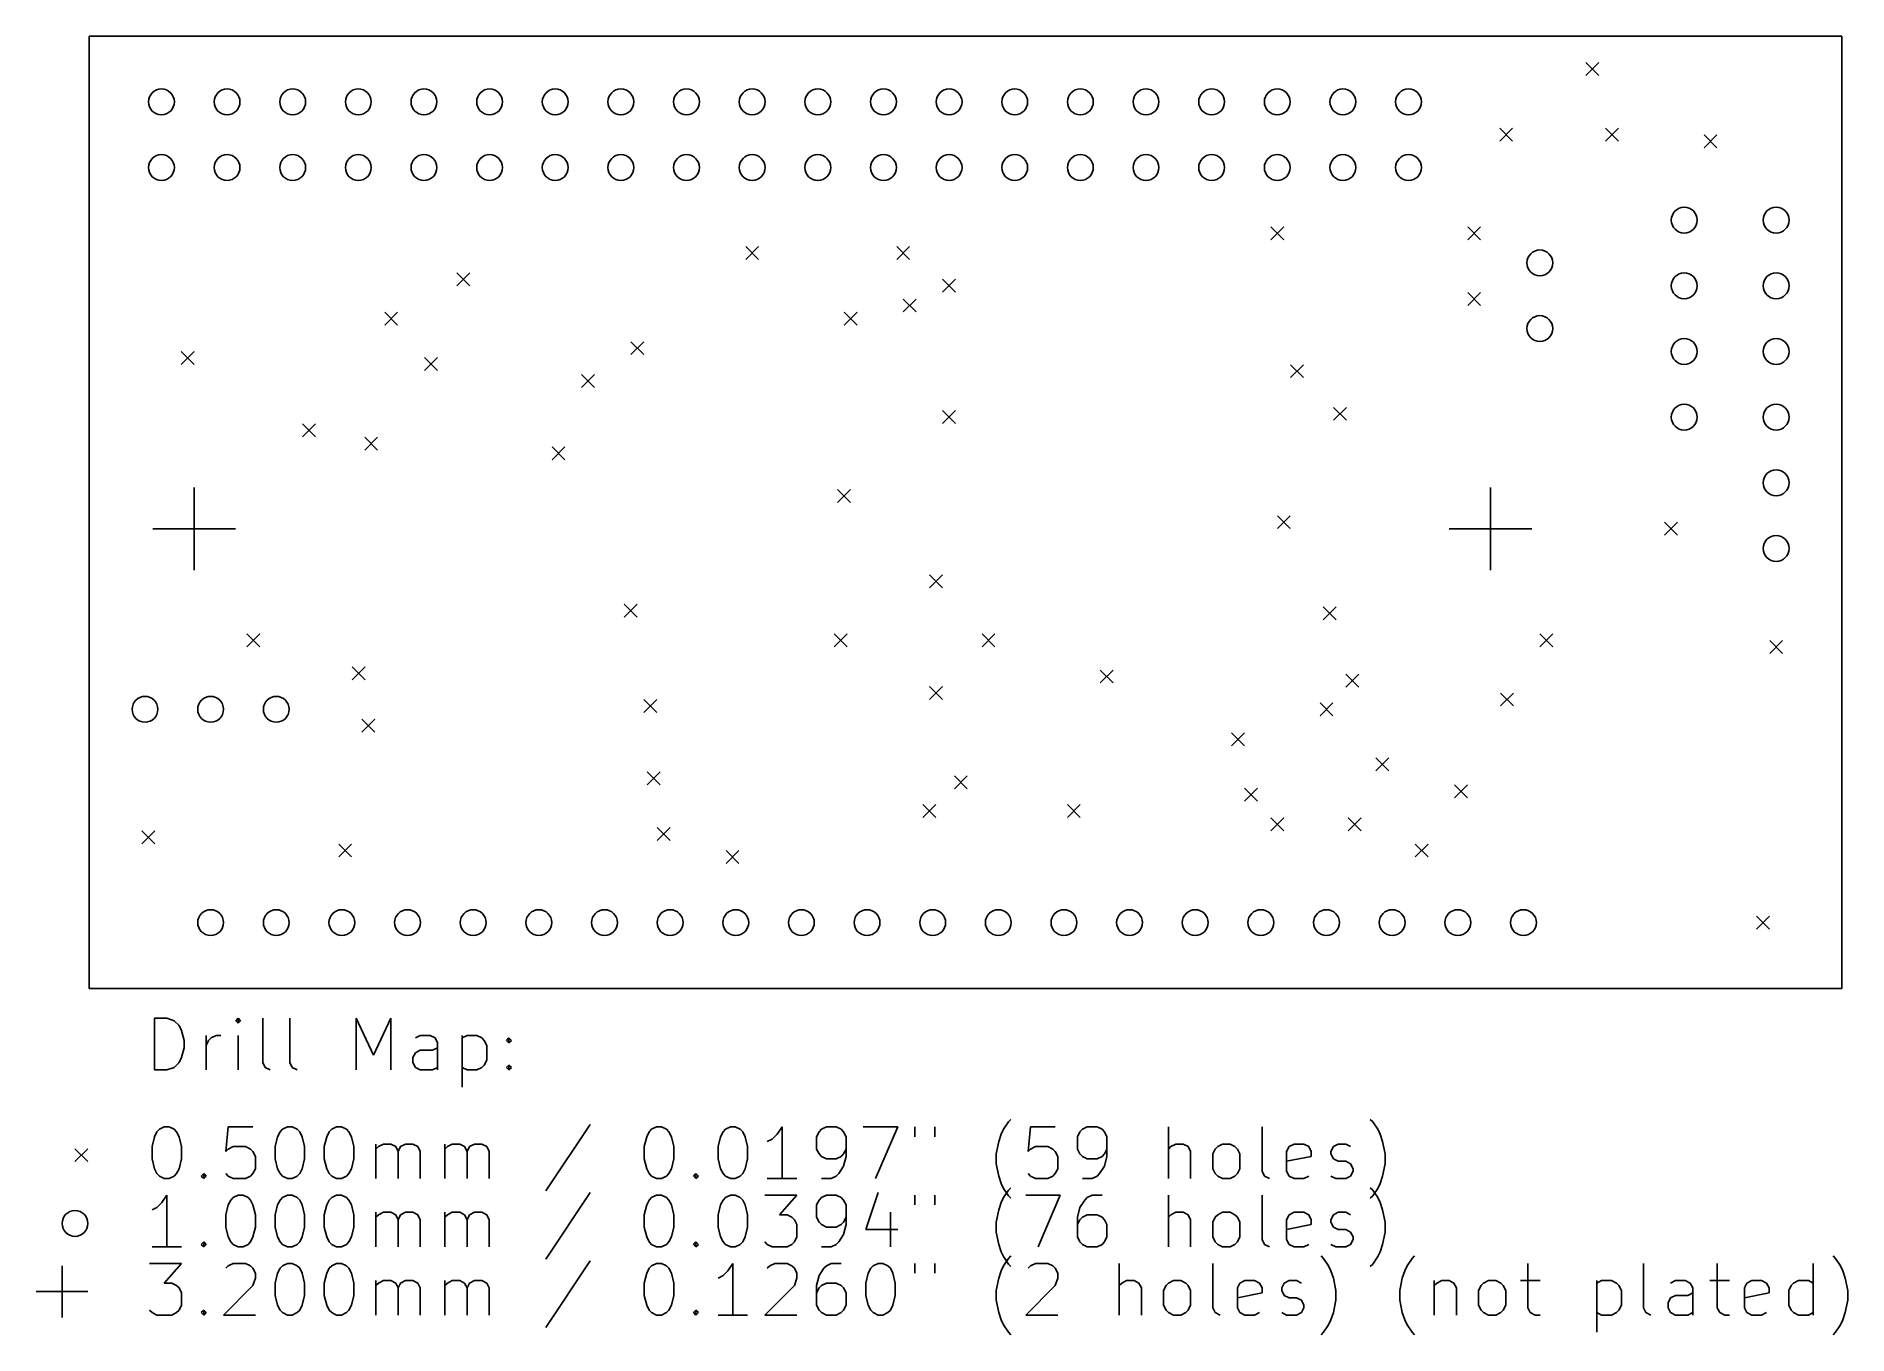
# Model space of a CAD drawing. Extents: x 3.61 to 6.37, y -3.28 to -1.3.
import ezdxf

# ---------------------------------------------------------------- set-up
doc = ezdxf.new("R2010")
doc.units = 0
doc.header["$MEASUREMENT"] = 0
doc.layers.add('BLACK', color=7, linetype='CONTINUOUS')

msp = doc.modelspace()

# ---------------------------------------------------------------- linework, layer by layer
at = {"layer": 'BLACK', "linetype": 'CONTINUOUS'}
for p, q in [((3.69, -2.75), (3.69, -1.3)), ((3.69, -1.3), (6.36, -1.3)), ((6.36, -1.3), (6.36, -2.75)), ((5.97016, -1.34016), (5.98984, -1.35984)), ((5.98984, -1.34016), (5.97016, -1.35984)), ((5.83884, -1.44016), (5.85852, -1.45984)), ((5.85852, -1.44016), (5.83884, -1.45984)), ((6.00016, -1.44016), (6.01984, -1.45984)), ((6.01984, -1.44016), (6.00016, -1.45984)), ((6.15016, -1.45016), (6.16984, -1.46984)), ((6.16984, -1.45016), (6.15016, -1.46984)), ((5.49016, -1.59016), (5.50984, -1.60984)), ((5.50984, -1.59016), (5.49016, -1.60984)), ((5.79016, -1.59016), (5.80984, -1.60984)), ((5.80984, -1.59016), (5.79016, -1.60984)), ((4.69016, -1.62016), (4.70984, -1.63984)), ((4.70984, -1.62016), (4.69016, -1.63984)), ((4.92016, -1.62016), (4.93984, -1.63984)), ((4.93984, -1.62016), (4.92016, -1.63984)), ((4.25016, -1.66016), (4.26984, -1.67984)), ((4.26984, -1.66016), (4.25016, -1.67984)), ((4.99016, -1.67016), (5.00984, -1.68984)), ((5.00984, -1.67016), (4.99016, -1.68984)), ((4.93016, -1.70016), (4.94984, -1.71984)), ((4.94984, -1.70016), (4.93016, -1.71984)), ((5.79016, -1.69016), (5.80984, -1.70984)), ((5.80984, -1.69016), (5.79016, -1.70984)), ((4.14016, -1.72016), (4.15984, -1.73984)), ((4.15984, -1.72016), (4.14016, -1.73984)), ((4.84016, -1.72016), (4.85984, -1.73984)), ((4.85984, -1.72016), (4.84016, -1.73984)), ((4.51516, -1.76516), (4.53484, -1.78484)), ((4.53484, -1.76516), (4.51516, -1.78484)), ((3.83016, -1.78016), (3.84984, -1.79984)), ((3.84984, -1.78016), (3.83016, -1.79984)), ((4.20094, -1.78937), (4.22063, -1.80906)), ((4.22063, -1.78937), (4.20094, -1.80906)), ((4.44016, -1.81516), (4.45984, -1.83484)), ((4.45984, -1.81516), (4.44016, -1.83484)), ((5.52016, -1.80016), (5.53984, -1.81984)), ((5.53984, -1.80016), (5.52016, -1.81984)), ((4.99016, -1.87016), (5.00984, -1.88984)), ((5.00984, -1.87016), (4.99016, -1.88984)), ((5.58578, -1.86516), (5.60546, -1.88484)), ((5.60546, -1.86516), (5.58578, -1.88484)), ((4.01516, -1.89016), (4.03484, -1.90984)), ((4.03484, -1.89016), (4.01516, -1.90984)), ((4.10966, -1.91066), (4.12934, -1.93034)), ((4.12934, -1.91066), (4.10966, -1.93034)), ((4.39516, -1.92516), (4.41484, -1.94484)), ((4.41484, -1.92516), (4.39516, -1.94484)), ((3.85, -1.98701), (3.85, -2.11299)), ((5.825, -1.98701), (5.825, -2.11299)), ((4.83016, -1.99016), (4.84984, -2.00984)), ((4.84984, -1.99016), (4.83016, -2.00984)), ((5.50016, -2.03016), (5.51984, -2.04984)), ((5.51984, -2.03016), (5.50016, -2.04984)), ((6.09016, -2.04016), (6.10984, -2.05984)), ((6.10984, -2.04016), (6.09016, -2.05984)), ((3.78701, -2.05), (3.91299, -2.05)), ((5.76201, -2.05), (5.88799, -2.05)), ((4.97016, -2.12016), (4.98984, -2.13984)), ((4.98984, -2.12016), (4.97016, -2.13984)), ((4.5051, -2.1651), (4.52478, -2.18478)), ((4.52478, -2.1651), (4.5051, -2.18478)), ((5.57016, -2.16884), (5.58984, -2.18852)), ((5.58984, -2.16884), (5.57016, -2.18852)), ((3.93016, -2.21016), (3.94984, -2.22984)), ((3.94984, -2.21016), (3.93016, -2.22984)), ((4.82516, -2.21016), (4.84484, -2.22984)), ((4.84484, -2.21016), (4.82516, -2.22984)), ((5.05016, -2.21016), (5.06984, -2.22984)), ((5.06984, -2.21016), (5.05016, -2.22984)), ((5.90016, -2.21016), (5.91984, -2.22984)), ((5.91984, -2.21016), (5.90016, -2.22984)), ((6.25016, -2.22016), (6.26984, -2.23984)), ((6.26984, -2.22016), (6.25016, -2.23984)), ((4.09076, -2.26016), (4.11045, -2.27984)), ((4.11045, -2.26016), (4.09076, -2.27984)), ((4.97016, -2.29016), (4.98984, -2.30984)), ((4.98984, -2.29016), (4.97016, -2.30984)), ((5.23016, -2.26516), (5.24984, -2.28484)), ((5.24984, -2.26516), (5.23016, -2.28484)), ((5.60431, -2.27148), (5.624, -2.29116)), ((5.624, -2.27148), (5.60431, -2.29116)), ((4.53516, -2.31016), (4.55484, -2.32984)), ((4.55484, -2.31016), (4.53516, -2.32984)), ((5.56516, -2.31516), (5.58484, -2.33484)), ((5.58484, -2.31516), (5.56516, -2.33484)), ((5.84016, -2.30016), (5.85984, -2.31984)), ((5.85984, -2.30016), (5.84016, -2.31984)), ((4.10521, -2.34023), (4.12489, -2.35991)), ((4.12489, -2.34023), (4.10521, -2.35991)), ((5.43016, -2.36092), (5.44984, -2.38061)), ((5.44984, -2.36092), (5.43016, -2.38061)), ((5.65016, -2.39884), (5.66984, -2.41852)), ((5.66984, -2.39884), (5.65016, -2.41852)), ((4.54016, -2.42016), (4.55984, -2.43984)), ((4.55984, -2.42016), (4.54016, -2.43984)), ((5.00803, -2.42646), (5.02771, -2.44615)), ((5.02771, -2.42646), (5.00803, -2.44615)), ((5.45016, -2.44516), (5.46984, -2.46484)), ((5.46984, -2.44516), (5.45016, -2.46484)), ((5.77016, -2.44016), (5.78984, -2.45984)), ((5.78984, -2.44016), (5.77016, -2.45984)), ((4.96016, -2.47016), (4.97984, -2.48984)), ((4.97984, -2.47016), (4.96016, -2.48984)), ((5.18016, -2.47016), (5.19984, -2.48984)), ((5.19984, -2.47016), (5.18016, -2.48984)), ((3.77016, -2.51016), (3.78984, -2.52984)), ((3.78984, -2.51016), (3.77016, -2.52984)), ((4.55516, -2.50516), (4.57484, -2.52484)), ((4.57484, -2.50516), (4.55516, -2.52484)), ((5.49016, -2.49016), (5.50984, -2.50984)), ((5.50984, -2.49016), (5.49016, -2.50984)), ((5.60821, -2.49016), (5.62789, -2.50984)), ((5.62789, -2.49016), (5.60821, -2.50984)), ((4.07016, -2.53016), (4.08984, -2.54984)), ((4.08984, -2.53016), (4.07016, -2.54984)), ((5.71016, -2.53016), (5.72984, -2.54984)), ((5.72984, -2.53016), (5.71016, -2.54984)), ((4.66016, -2.54016), (4.67984, -2.55984)), ((4.67984, -2.54016), (4.66016, -2.55984)), ((6.23016, -2.64016), (6.24984, -2.65984)), ((6.24984, -2.64016), (6.23016, -2.65984)), ((6.36, -2.75), (3.69, -2.75)), ((3.78946, -2.8742), (3.78946, -2.79546)), ((3.78946, -2.79546), (3.8082, -2.79546)), ((3.8082, -2.79546), (3.81945, -2.79921)), ((3.81945, -2.79921), (3.82695, -2.80671)), ((3.82695, -2.80671), (3.8307, -2.81421)), ((3.8307, -2.81421), (3.83445, -2.82921)), ((3.91694, -2.79546), (3.91319, -2.79921)), ((3.91319, -2.79921), (3.91694, -2.80296)), ((3.92069, -2.79921), (3.91694, -2.79546)), ((3.91694, -2.79546), (3.91694, -2.80296)), ((3.91694, -2.80296), (3.92069, -2.79921)), ((3.95444, -2.86295), (3.95444, -2.79546)), ((3.99568, -2.86295), (3.99568, -2.79546)), ((4.09692, -2.8742), (4.09692, -2.79546)), ((4.09692, -2.79546), (4.12316, -2.85171)), ((4.12316, -2.85171), (4.14941, -2.79546)), ((4.14941, -2.79546), (4.14941, -2.8742)), ((3.83445, -2.84046), (3.8307, -2.85546)), ((3.83445, -2.82921), (3.83445, -2.84046)), ((3.8682, -2.8742), (3.8682, -2.82171)), ((3.8682, -2.83671), (3.87195, -2.82921)), ((3.87195, -2.82921), (3.8757, -2.82546)), ((3.8757, -2.82546), (3.88319, -2.82171)), ((3.88319, -2.82171), (3.89069, -2.82171)), ((3.91694, -2.8742), (3.91694, -2.82171)), ((4.19441, -2.82171), (4.18691, -2.82546)), ((4.2094, -2.82171), (4.19441, -2.82171)), ((4.2169, -2.82546), (4.2094, -2.82171)), ((4.21315, -2.84421), (4.22065, -2.84046)), ((4.22065, -2.83296), (4.2169, -2.82546)), ((4.22065, -2.8742), (4.22065, -2.83296)), ((4.25815, -2.82171), (4.25815, -2.90045)), ((4.25815, -2.82546), (4.26565, -2.82171)), ((4.26565, -2.82171), (4.28064, -2.82171)), ((4.28064, -2.82171), (4.28814, -2.82546)), ((4.28814, -2.82546), (4.29189, -2.82921)), ((4.29189, -2.82921), (4.29564, -2.83671)), ((4.29564, -2.83671), (4.29564, -2.85921)), ((4.32564, -2.82921), (4.32939, -2.82546)), ((4.32939, -2.83296), (4.32564, -2.82921)), ((4.32939, -2.82546), (4.33314, -2.82921)), ((4.32939, -2.82546), (4.32939, -2.83296)), ((4.33314, -2.82921), (4.32939, -2.83296)), ((3.82695, -2.86295), (3.81945, -2.87045)), ((3.8307, -2.85546), (3.82695, -2.86295)), ((3.95819, -2.87045), (3.95444, -2.86295)), ((3.99943, -2.87045), (3.99568, -2.86295)), ((4.18316, -2.85546), (4.18691, -2.84796)), ((4.18316, -2.86295), (4.18316, -2.85546)), ((4.18691, -2.87045), (4.18316, -2.86295)), ((4.18691, -2.84796), (4.19441, -2.84421)), ((4.19441, -2.84421), (4.21315, -2.84421)), ((4.29189, -2.8667), (4.28814, -2.87045)), ((4.29564, -2.85921), (4.29189, -2.8667)), ((4.32564, -2.87045), (4.32939, -2.8667)), ((4.32939, -2.8667), (4.33314, -2.87045)), ((4.32939, -2.8667), (4.32939, -2.8742)), ((3.8082, -2.8742), (3.78946, -2.8742)), ((3.81945, -2.87045), (3.8082, -2.8742)), ((3.96568, -2.8742), (3.95819, -2.87045)), ((4.00693, -2.8742), (3.99943, -2.87045)), ((4.19441, -2.8742), (4.18691, -2.87045)), ((4.21315, -2.8742), (4.19441, -2.8742)), ((4.22065, -2.87045), (4.21315, -2.8742)), ((4.26565, -2.8742), (4.25815, -2.87045)), ((4.28064, -2.8742), (4.26565, -2.8742)), ((4.28814, -2.87045), (4.28064, -2.8742)), ((4.32939, -2.8742), (4.32564, -2.87045)), ((4.33314, -2.87045), (4.32939, -2.8742)), ((5.09054, -2.95332), (5.09429, -2.94957)), ((5.64547, -2.95332), (5.64172, -2.94957)), ((3.78571, -2.99081), (3.78946, -2.97582)), ((3.78946, -2.97582), (3.79321, -2.96832)), ((3.79321, -2.96832), (3.79696, -2.96457)), ((3.79696, -2.96457), (3.80445, -2.96082)), ((3.80445, -2.96082), (3.81195, -2.96082)), ((3.81195, -2.96082), (3.81945, -2.96457)), ((3.81945, -2.96457), (3.8232, -2.96832)), ((3.8232, -2.96832), (3.82695, -2.97582)), ((3.82695, -2.97582), (3.8307, -2.99081)), ((3.90194, -2.96082), (3.89819, -2.99831)), ((3.93944, -2.96082), (3.90194, -2.96082)), ((3.97318, -2.99081), (3.97693, -2.97582)), ((3.97693, -2.97582), (3.98068, -2.96832)), ((3.98068, -2.96832), (3.98443, -2.96457)), ((3.98443, -2.96457), (3.99193, -2.96082)), ((3.99193, -2.96082), (3.99943, -2.96082)), ((3.99943, -2.96082), (4.00693, -2.96457)), ((4.00693, -2.96457), (4.01068, -2.96832)), ((4.01068, -2.96832), (4.01443, -2.97582)), ((4.01443, -2.97582), (4.01818, -2.99081)), ((4.04817, -2.99081), (4.05192, -2.97582)), ((4.05192, -2.97582), (4.05567, -2.96832)), ((4.05567, -2.96832), (4.05942, -2.96457)), ((4.05942, -2.96457), (4.06692, -2.96082)), ((4.06692, -2.96082), (4.07442, -2.96082)), ((4.07442, -2.96082), (4.08192, -2.96457)), ((4.08192, -2.96457), (4.08567, -2.96832)), ((4.08567, -2.96832), (4.08942, -2.97582)), ((4.08942, -2.97582), (4.09317, -2.99081)), ((4.45312, -2.95707), (4.38563, -3.05831)), ((4.53561, -2.99081), (4.53936, -2.97582)), ((4.53936, -2.97582), (4.54311, -2.96832)), ((4.54311, -2.96832), (4.54686, -2.96457)), ((4.54686, -2.96457), (4.55436, -2.96082)), ((4.55436, -2.96082), (4.56186, -2.96082)), ((4.56186, -2.96082), (4.56936, -2.96457)), ((4.56936, -2.96457), (4.57311, -2.96832)), ((4.57311, -2.96832), (4.57686, -2.97582)), ((4.57686, -2.97582), (4.58061, -2.99081)), ((4.6481, -2.99081), (4.65185, -2.97582)), ((4.65185, -2.97582), (4.6556, -2.96832)), ((4.6556, -2.96832), (4.65935, -2.96457)), ((4.65935, -2.96457), (4.66685, -2.96082)), ((4.66685, -2.96082), (4.67435, -2.96082)), ((4.67435, -2.96082), (4.68184, -2.96457)), ((4.68184, -2.96457), (4.68559, -2.96832)), ((4.68559, -2.96832), (4.68934, -2.97582)), ((4.68934, -2.97582), (4.69309, -2.99081)), ((4.73059, -2.97957), (4.72309, -2.98331)), ((4.73809, -2.97207), (4.73059, -2.97957)), ((4.74559, -2.96082), (4.73809, -2.97207)), ((4.74559, -3.03956), (4.74559, -2.96082)), ((4.80183, -2.96832), (4.79808, -2.97582)), ((4.79808, -2.97582), (4.79808, -2.99456)), ((4.80558, -2.96457), (4.80183, -2.96832)), ((4.81308, -2.96082), (4.80558, -2.96457)), ((4.82808, -2.96082), (4.81308, -2.96082)), ((4.83558, -2.96457), (4.82808, -2.96082)), ((4.83933, -2.96832), (4.83558, -2.96457)), ((4.84307, -2.97582), (4.83933, -2.96832)), ((4.84307, -3.00581), (4.84307, -2.97582)), ((4.86932, -2.96082), (4.92181, -2.96082)), ((4.92181, -2.96082), (4.88807, -3.03956)), ((4.94806, -2.96082), (4.94806, -2.97582)), ((4.97806, -2.96082), (4.97806, -2.97582)), ((5.07555, -2.98331), (5.0793, -2.97207)), ((5.0793, -2.97207), (5.08304, -2.96457)), ((5.08304, -2.96457), (5.09054, -2.95332)), ((5.12429, -2.96082), (5.12054, -2.99831)), ((5.16178, -2.96082), (5.12429, -2.96082)), ((5.19928, -2.96832), (5.19553, -2.97582)), ((5.19553, -2.97582), (5.19553, -2.99456)), ((5.20303, -2.96457), (5.19928, -2.96832)), ((5.21053, -2.96082), (5.20303, -2.96457)), ((5.22553, -2.96082), (5.21053, -2.96082)), ((5.23303, -2.96457), (5.22553, -2.96082)), ((5.23678, -2.96832), (5.23303, -2.96457)), ((5.24052, -2.97582), (5.23678, -2.96832)), ((5.24052, -3.00581), (5.24052, -2.97582)), ((5.33426, -3.03956), (5.33426, -2.96082)), ((5.47675, -3.02831), (5.47675, -2.96082)), ((5.65297, -2.96457), (5.64547, -2.95332)), ((5.65672, -2.97207), (5.65297, -2.96457)), ((5.66047, -2.98331), (5.65672, -2.97207)), ((3.66835, -2.99409), (3.68803, -3.01378)), ((3.68803, -2.99409), (3.66835, -3.01378)), ((3.78571, -3.00956), (3.78571, -2.99081)), ((3.8307, -2.99081), (3.8307, -3.00956)), ((3.89819, -2.99831), (3.90194, -2.99456)), ((3.90194, -2.99456), (3.90944, -2.99081)), ((3.90944, -2.99081), (3.92819, -2.99081)), ((3.92819, -2.99081), (3.93569, -2.99456)), ((3.93569, -2.99456), (3.93944, -2.99831)), ((3.93944, -2.99831), (3.94319, -3.00581)), ((3.94319, -3.00581), (3.94319, -3.02456)), ((3.97318, -3.00956), (3.97318, -2.99081)), ((4.01818, -2.99081), (4.01818, -3.00956)), ((4.04817, -3.00956), (4.04817, -2.99081)), ((4.09317, -2.99081), (4.09317, -3.00956)), ((4.12691, -3.03956), (4.12691, -2.98706)), ((4.12691, -2.99456), (4.13066, -2.99081)), ((4.13066, -2.99081), (4.13816, -2.98706)), ((4.13816, -2.98706), (4.14941, -2.98706)), ((4.14941, -2.98706), (4.15691, -2.99081)), ((4.15691, -2.99081), (4.16066, -2.99831)), ((4.16066, -2.99831), (4.16441, -2.99081)), ((4.16066, -2.99831), (4.16066, -3.03956)), ((4.16441, -2.99081), (4.17191, -2.98706)), ((4.17191, -2.98706), (4.18316, -2.98706)), ((4.18316, -2.98706), (4.19066, -2.99081)), ((4.19066, -2.99081), (4.19441, -2.99831)), ((4.19441, -2.99831), (4.19441, -3.03956)), ((4.2319, -3.03956), (4.2319, -2.98706)), ((4.2319, -2.99456), (4.23565, -2.99081)), ((4.23565, -2.99081), (4.24315, -2.98706)), ((4.24315, -2.98706), (4.2544, -2.98706)), ((4.2544, -2.98706), (4.2619, -2.99081)), ((4.2619, -2.99081), (4.26565, -2.99831)), ((4.26565, -2.99831), (4.2694, -2.99081)), ((4.26565, -2.99831), (4.26565, -3.03956)), ((4.2694, -2.99081), (4.2769, -2.98706)), ((4.2769, -2.98706), (4.28814, -2.98706)), ((4.28814, -2.98706), (4.29564, -2.99081)), ((4.29564, -2.99081), (4.29939, -2.99831)), ((4.29939, -2.99831), (4.29939, -3.03956)), ((4.53561, -3.00956), (4.53561, -2.99081)), ((4.58061, -2.99081), (4.58061, -3.00956)), ((4.6481, -3.00956), (4.6481, -2.99081)), ((4.69309, -2.99081), (4.69309, -3.00956)), ((4.79808, -2.99456), (4.80183, -3.00206)), ((4.80183, -3.00206), (4.80558, -3.00581)), ((4.80558, -3.00581), (4.81308, -3.00956)), ((4.82808, -3.00956), (4.83558, -3.00581)), ((4.83558, -3.00581), (4.83933, -3.00206)), ((4.83933, -3.00206), (4.84307, -2.99456)), ((4.83933, -3.02081), (4.84307, -3.00581)), ((5.0718, -3.00206), (5.07555, -2.98331)), ((5.0718, -3.01706), (5.0718, -3.00206)), ((5.12054, -2.99831), (5.12429, -2.99456)), ((5.12429, -2.99456), (5.13179, -2.99081)), ((5.13179, -2.99081), (5.15054, -2.99081)), ((5.15054, -2.99081), (5.15804, -2.99456)), ((5.15804, -2.99456), (5.16178, -2.99831)), ((5.16178, -2.99831), (5.16553, -3.00581)), ((5.16553, -3.00581), (5.16553, -3.02456)), ((5.19553, -2.99456), (5.19928, -3.00206)), ((5.19928, -3.00206), (5.20303, -3.00581)), ((5.20303, -3.00581), (5.21053, -3.00956)), ((5.22553, -3.00956), (5.23303, -3.00581)), ((5.23303, -3.00581), (5.23678, -3.00206)), ((5.23678, -3.00206), (5.24052, -2.99456)), ((5.23678, -3.02081), (5.24052, -3.00581)), ((5.33801, -2.99081), (5.33426, -2.99456)), ((5.34551, -2.98706), (5.33801, -2.99081)), ((5.35676, -2.98706), (5.34551, -2.98706)), ((5.36426, -2.99081), (5.35676, -2.98706)), ((5.36801, -2.99831), (5.36426, -2.99081)), ((5.36801, -3.03956), (5.36801, -2.99831)), ((5.40175, -3.00206), (5.4055, -2.99456)), ((5.40175, -3.02456), (5.40175, -3.00206)), ((5.4055, -2.99456), (5.40925, -2.99081)), ((5.40925, -2.99081), (5.41675, -2.98706)), ((5.41675, -2.98706), (5.428, -2.98706)), ((5.428, -2.98706), (5.4355, -2.99081)), ((5.4355, -2.99081), (5.43925, -2.99456)), ((5.43925, -2.99456), (5.443, -3.00206)), ((5.443, -3.00206), (5.443, -3.02456)), ((5.51424, -2.99831), (5.51799, -2.99081)), ((5.51424, -3.02831), (5.51424, -2.99831)), ((5.55174, -3.00581), (5.51424, -3.01331)), ((5.51799, -2.99081), (5.52549, -2.98706)), ((5.52549, -2.98706), (5.54049, -2.98706)), ((5.54049, -2.98706), (5.54799, -2.99081)), ((5.54799, -2.99081), (5.55174, -2.99831)), ((5.55174, -2.99831), (5.55174, -3.00581)), ((5.58173, -2.99831), (5.58548, -2.99081)), ((5.58173, -3.00206), (5.58173, -2.99831)), ((5.58548, -3.00956), (5.58173, -3.00206)), ((5.58548, -2.99081), (5.59298, -2.98706)), ((5.59298, -2.98706), (5.60423, -2.98706)), ((5.60423, -2.98706), (5.61173, -2.99081)), ((5.66422, -3.00206), (5.66047, -2.98331)), ((5.66422, -3.01706), (5.66422, -3.00206)), ((3.78946, -3.02456), (3.78571, -3.00956)), ((3.79321, -3.03206), (3.78946, -3.02456)), ((3.79696, -3.03581), (3.79321, -3.03206)), ((3.80445, -3.03956), (3.79696, -3.03581)), ((3.81945, -3.03581), (3.81195, -3.03956)), ((3.8232, -3.03206), (3.81945, -3.03581)), ((3.82695, -3.02456), (3.8232, -3.03206)), ((3.8307, -3.00956), (3.82695, -3.02456)), ((3.8607, -3.03581), (3.86445, -3.03206)), ((3.86445, -3.03956), (3.8607, -3.03581)), ((3.86445, -3.03206), (3.8682, -3.03581)), ((3.86445, -3.03206), (3.86445, -3.03956)), ((3.8682, -3.03581), (3.86445, -3.03956)), ((3.90194, -3.03581), (3.89819, -3.03206)), ((3.90944, -3.03956), (3.90194, -3.03581)), ((3.93569, -3.03581), (3.92819, -3.03956)), ((3.93944, -3.03206), (3.93569, -3.03581)), ((3.94319, -3.02456), (3.93944, -3.03206)), ((3.97693, -3.02456), (3.97318, -3.00956)), ((3.98068, -3.03206), (3.97693, -3.02456)), ((3.98443, -3.03581), (3.98068, -3.03206)), ((3.99193, -3.03956), (3.98443, -3.03581)), ((4.00693, -3.03581), (3.99943, -3.03956)), ((4.01068, -3.03206), (4.00693, -3.03581)), ((4.01443, -3.02456), (4.01068, -3.03206)), ((4.01818, -3.00956), (4.01443, -3.02456)), ((4.05192, -3.02456), (4.04817, -3.00956)), ((4.05567, -3.03206), (4.05192, -3.02456)), ((4.05942, -3.03581), (4.05567, -3.03206)), ((4.06692, -3.03956), (4.05942, -3.03581)), ((4.08192, -3.03581), (4.07442, -3.03956)), ((4.08567, -3.03206), (4.08192, -3.03581)), ((4.08942, -3.02456), (4.08567, -3.03206)), ((4.09317, -3.00956), (4.08942, -3.02456)), ((4.53936, -3.02456), (4.53561, -3.00956)), ((4.54311, -3.03206), (4.53936, -3.02456)), ((4.54686, -3.03581), (4.54311, -3.03206)), ((4.55436, -3.03956), (4.54686, -3.03581)), ((4.56936, -3.03581), (4.56186, -3.03956)), ((4.57311, -3.03206), (4.56936, -3.03581)), ((4.57686, -3.02456), (4.57311, -3.03206)), ((4.58061, -3.00956), (4.57686, -3.02456)), ((4.6106, -3.03581), (4.61435, -3.03206)), ((4.61435, -3.03956), (4.6106, -3.03581)), ((4.61435, -3.03206), (4.6181, -3.03581)), ((4.61435, -3.03206), (4.61435, -3.03956)), ((4.6181, -3.03581), (4.61435, -3.03956)), ((4.65185, -3.02456), (4.6481, -3.00956)), ((4.6556, -3.03206), (4.65185, -3.02456)), ((4.65935, -3.03581), (4.6556, -3.03206)), ((4.66685, -3.03956), (4.65935, -3.03581)), ((4.68184, -3.03581), (4.67435, -3.03956)), ((4.68559, -3.03206), (4.68184, -3.03581)), ((4.68934, -3.02456), (4.68559, -3.03206)), ((4.69309, -3.00956), (4.68934, -3.02456)), ((4.81308, -3.00956), (4.82808, -3.00956)), ((4.82058, -3.03956), (4.82808, -3.03581)), ((4.82808, -3.03581), (4.83183, -3.03206)), ((4.83183, -3.03206), (4.83933, -3.02081)), ((5.07555, -3.03581), (5.0718, -3.01706)), ((5.0793, -3.04706), (5.07555, -3.03581)), ((5.12429, -3.03581), (5.12054, -3.03206)), ((5.13179, -3.03956), (5.12429, -3.03581)), ((5.15804, -3.03581), (5.15054, -3.03956)), ((5.16178, -3.03206), (5.15804, -3.03581)), ((5.16553, -3.02456), (5.16178, -3.03206)), ((5.21053, -3.00956), (5.22553, -3.00956)), ((5.21803, -3.03956), (5.22553, -3.03581)), ((5.22553, -3.03581), (5.22928, -3.03206)), ((5.22928, -3.03206), (5.23678, -3.02081)), ((5.4055, -3.03206), (5.40175, -3.02456)), ((5.40925, -3.03581), (5.4055, -3.03206)), ((5.41675, -3.03956), (5.40925, -3.03581)), ((5.4355, -3.03581), (5.428, -3.03956)), ((5.43925, -3.03206), (5.4355, -3.03581)), ((5.443, -3.02456), (5.43925, -3.03206)), ((5.48049, -3.03581), (5.47675, -3.02831)), ((5.48799, -3.03956), (5.48049, -3.03581)), ((5.51799, -3.03581), (5.51424, -3.02831)), ((5.52549, -3.03956), (5.51799, -3.03581)), ((5.54799, -3.03581), (5.54049, -3.03956)), ((5.58173, -3.03581), (5.58923, -3.03956)), ((5.59298, -3.01331), (5.58548, -3.00956)), ((5.60423, -3.01331), (5.59298, -3.01331)), ((5.61173, -3.01706), (5.60423, -3.01331)), ((5.60423, -3.03956), (5.61173, -3.03581)), ((5.61548, -3.02456), (5.61173, -3.01706)), ((5.61173, -3.03581), (5.61548, -3.02831)), ((5.61548, -3.02831), (5.61548, -3.02456)), ((5.65672, -3.04706), (5.66047, -3.03581)), ((5.66047, -3.03581), (5.66422, -3.01706)), ((3.81195, -3.03956), (3.80445, -3.03956)), ((3.92819, -3.03956), (3.90944, -3.03956)), ((3.99943, -3.03956), (3.99193, -3.03956)), ((4.07442, -3.03956), (4.06692, -3.03956)), ((4.45312, -3.061), (4.38563, -3.16224)), ((4.56186, -3.03956), (4.55436, -3.03956)), ((4.67435, -3.03956), (4.66685, -3.03956)), ((4.76808, -3.03956), (4.72309, -3.03956)), ((4.80558, -3.03956), (4.82058, -3.03956)), ((4.89182, -3.061), (4.87307, -3.11725)), ((5.08304, -3.05456), (5.0793, -3.04706)), ((5.09054, -3.0658), (5.08304, -3.05456)), ((5.08304, -3.0685), (5.09054, -3.05726)), ((5.09054, -3.05726), (5.09429, -3.05351)), ((5.15054, -3.03956), (5.13179, -3.03956)), ((5.20303, -3.03956), (5.21803, -3.03956)), ((5.428, -3.03956), (5.41675, -3.03956)), ((5.54049, -3.03956), (5.52549, -3.03956)), ((5.58923, -3.03956), (5.60423, -3.03956)), ((5.64547, -3.05726), (5.64172, -3.05351)), ((5.64547, -3.0658), (5.65297, -3.05456)), ((5.65297, -3.0685), (5.64547, -3.05726)), ((5.65297, -3.05456), (5.65672, -3.04706)), ((3.79321, -3.0835), (3.78571, -3.08725)), ((3.8007, -3.076), (3.79321, -3.0835)), ((3.8082, -3.06475), (3.8007, -3.076)), ((3.8082, -3.14349), (3.8082, -3.06475)), ((3.89819, -3.09475), (3.90194, -3.07975)), ((3.90194, -3.07975), (3.90569, -3.07225)), ((3.90569, -3.07225), (3.90944, -3.0685)), ((3.90944, -3.0685), (3.91694, -3.06475)), ((3.91694, -3.06475), (3.92444, -3.06475)), ((3.92444, -3.06475), (3.93194, -3.0685)), ((3.93194, -3.0685), (3.93569, -3.07225)), ((3.93569, -3.07225), (3.93944, -3.07975)), ((3.93944, -3.07975), (3.94319, -3.09475)), ((3.97318, -3.09475), (3.97693, -3.07975)), ((3.97693, -3.07975), (3.98068, -3.07225)), ((3.98068, -3.07225), (3.98443, -3.0685)), ((3.98443, -3.0685), (3.99193, -3.06475)), ((3.99193, -3.06475), (3.99943, -3.06475)), ((3.99943, -3.06475), (4.00693, -3.0685)), ((4.00693, -3.0685), (4.01068, -3.07225)), ((4.01068, -3.07225), (4.01443, -3.07975)), ((4.01443, -3.07975), (4.01818, -3.09475)), ((4.04817, -3.09475), (4.05192, -3.07975)), ((4.05192, -3.07975), (4.05567, -3.07225)), ((4.05567, -3.07225), (4.05942, -3.0685)), ((4.05942, -3.0685), (4.06692, -3.06475)), ((4.06692, -3.06475), (4.07442, -3.06475)), ((4.07442, -3.06475), (4.08192, -3.0685)), ((4.08192, -3.0685), (4.08567, -3.07225)), ((4.08567, -3.07225), (4.08942, -3.07975)), ((4.08942, -3.07975), (4.09317, -3.09475)), ((4.12691, -3.14349), (4.12691, -3.091)), ((4.13066, -3.09475), (4.13816, -3.091)), ((4.13816, -3.091), (4.14941, -3.091)), ((4.14941, -3.091), (4.15691, -3.09475)), ((4.16441, -3.09475), (4.17191, -3.091)), ((4.17191, -3.091), (4.18316, -3.091)), ((4.18316, -3.091), (4.19066, -3.09475)), ((4.2319, -3.14349), (4.2319, -3.091)), ((4.23565, -3.09475), (4.24315, -3.091)), ((4.24315, -3.091), (4.2544, -3.091)), ((4.2544, -3.091), (4.2619, -3.09475)), ((4.2694, -3.09475), (4.2769, -3.091)), ((4.2769, -3.091), (4.28814, -3.091)), ((4.28814, -3.091), (4.29564, -3.09475)), ((4.53561, -3.09475), (4.53936, -3.07975)), ((4.53936, -3.07975), (4.54311, -3.07225)), ((4.54311, -3.07225), (4.54686, -3.0685)), ((4.54686, -3.0685), (4.55436, -3.06475)), ((4.55436, -3.06475), (4.56186, -3.06475)), ((4.56186, -3.06475), (4.56936, -3.0685)), ((4.56936, -3.0685), (4.57311, -3.07225)), ((4.57311, -3.07225), (4.57686, -3.07975)), ((4.57686, -3.07975), (4.58061, -3.09475)), ((4.6481, -3.09475), (4.65185, -3.07975)), ((4.65185, -3.07975), (4.6556, -3.07225)), ((4.6556, -3.07225), (4.65935, -3.0685)), ((4.65935, -3.0685), (4.66685, -3.06475)), ((4.66685, -3.06475), (4.67435, -3.06475)), ((4.67435, -3.06475), (4.68184, -3.0685)), ((4.68184, -3.0685), (4.68559, -3.07225)), ((4.68559, -3.07225), (4.68934, -3.07975)), ((4.68934, -3.07975), (4.69309, -3.09475)), ((4.71934, -3.06475), (4.76808, -3.06475)), ((4.76808, -3.06475), (4.74184, -3.09475)), ((4.80183, -3.07225), (4.79808, -3.07975)), ((4.79808, -3.07975), (4.79808, -3.0985)), ((4.80558, -3.0685), (4.80183, -3.07225)), ((4.81308, -3.06475), (4.80558, -3.0685)), ((4.82808, -3.06475), (4.81308, -3.06475)), ((4.83558, -3.0685), (4.82808, -3.06475)), ((4.83933, -3.07225), (4.83558, -3.0685)), ((4.84307, -3.07975), (4.83933, -3.07225)), ((4.84307, -3.10975), (4.84307, -3.07975)), ((4.91057, -3.091), (4.91057, -3.14349)), ((4.94806, -3.06475), (4.94806, -3.07975)), ((4.97806, -3.06475), (4.97806, -3.07975)), ((5.0718, -3.106), (5.07555, -3.08725)), ((5.07555, -3.08725), (5.0793, -3.076)), ((5.0793, -3.076), (5.08304, -3.0685)), ((5.09429, -3.06955), (5.09054, -3.0658)), ((5.11679, -3.06475), (5.16928, -3.06475)), ((5.16928, -3.06475), (5.13554, -3.14349)), ((5.19928, -3.0835), (5.19553, -3.0985)), ((5.20678, -3.07225), (5.19928, -3.0835)), ((5.21053, -3.0685), (5.20678, -3.07225)), ((5.21803, -3.06475), (5.21053, -3.0685)), ((5.23303, -3.06475), (5.21803, -3.06475)), ((5.33426, -3.14349), (5.33426, -3.06475)), ((5.34551, -3.091), (5.33801, -3.09475)), ((5.35676, -3.091), (5.34551, -3.091)), ((5.36426, -3.09475), (5.35676, -3.091)), ((5.40925, -3.09475), (5.41675, -3.091)), ((5.41675, -3.091), (5.428, -3.091)), ((5.428, -3.091), (5.4355, -3.09475)), ((5.47675, -3.13225), (5.47675, -3.06475)), ((5.51799, -3.09475), (5.52549, -3.091)), ((5.52549, -3.091), (5.54049, -3.091)), ((5.54049, -3.091), (5.54799, -3.09475)), ((5.58548, -3.09475), (5.59298, -3.091)), ((5.59298, -3.091), (5.60423, -3.091)), ((5.60423, -3.091), (5.61173, -3.09475)), ((5.64172, -3.06955), (5.64547, -3.0658)), ((5.65672, -3.076), (5.65297, -3.0685)), ((5.66047, -3.08725), (5.65672, -3.076)), ((5.66422, -3.106), (5.66047, -3.08725)), ((3.89819, -3.1135), (3.89819, -3.09475)), ((3.90194, -3.1285), (3.89819, -3.1135)), ((3.94319, -3.1135), (3.93944, -3.1285)), ((3.94319, -3.09475), (3.94319, -3.1135)), ((3.97318, -3.1135), (3.97318, -3.09475)), ((3.97693, -3.1285), (3.97318, -3.1135)), ((4.01818, -3.1135), (4.01443, -3.1285)), ((4.01818, -3.09475), (4.01818, -3.1135)), ((4.04817, -3.1135), (4.04817, -3.09475)), ((4.05192, -3.1285), (4.04817, -3.1135)), ((4.09317, -3.1135), (4.08942, -3.1285)), ((4.09317, -3.09475), (4.09317, -3.1135)), ((4.12691, -3.0985), (4.13066, -3.09475)), ((4.15691, -3.09475), (4.16066, -3.10225)), ((4.16066, -3.10225), (4.16441, -3.09475)), ((4.16066, -3.10225), (4.16066, -3.14349)), ((4.19066, -3.09475), (4.19441, -3.10225)), ((4.19441, -3.10225), (4.19441, -3.14349)), ((4.2319, -3.0985), (4.23565, -3.09475)), ((4.2619, -3.09475), (4.26565, -3.10225)), ((4.26565, -3.10225), (4.2694, -3.09475)), ((4.26565, -3.10225), (4.26565, -3.14349)), ((4.29564, -3.09475), (4.29939, -3.10225)), ((4.29939, -3.10225), (4.29939, -3.14349)), ((4.53561, -3.1135), (4.53561, -3.09475)), ((4.53936, -3.1285), (4.53561, -3.1135)), ((4.58061, -3.1135), (4.57686, -3.1285)), ((4.58061, -3.09475), (4.58061, -3.1135)), ((4.6481, -3.1135), (4.6481, -3.09475)), ((4.65185, -3.1285), (4.6481, -3.1135)), ((4.69309, -3.1135), (4.68934, -3.1285)), ((4.69309, -3.09475), (4.69309, -3.1135)), ((4.74184, -3.09475), (4.75309, -3.09475)), ((4.75309, -3.09475), (4.76058, -3.0985)), ((4.76058, -3.0985), (4.76433, -3.10225)), ((4.76433, -3.10225), (4.76808, -3.10975)), ((4.76808, -3.10975), (4.76808, -3.1285)), ((4.79808, -3.0985), (4.80183, -3.106)), ((4.80183, -3.106), (4.80558, -3.10975)), ((4.80558, -3.10975), (4.81308, -3.1135)), ((4.81308, -3.1135), (4.82808, -3.1135)), ((4.82808, -3.1135), (4.83558, -3.10975)), ((4.83558, -3.10975), (4.83933, -3.106)), ((4.83933, -3.106), (4.84307, -3.0985)), ((4.83933, -3.12475), (4.84307, -3.10975)), ((4.87307, -3.11725), (4.92181, -3.11725)), ((5.0718, -3.121), (5.0718, -3.106)), ((5.19553, -3.0985), (5.19553, -3.1285)), ((5.19928, -3.10225), (5.19553, -3.10975)), ((5.20303, -3.0985), (5.19928, -3.10225)), ((5.21053, -3.09475), (5.20303, -3.0985)), ((5.22553, -3.09475), (5.21053, -3.09475)), ((5.23303, -3.0985), (5.22553, -3.09475)), ((5.23678, -3.10225), (5.23303, -3.0985)), ((5.24052, -3.10975), (5.23678, -3.10225)), ((5.24052, -3.1285), (5.24052, -3.10975)), ((5.33801, -3.09475), (5.33426, -3.0985)), ((5.36801, -3.10225), (5.36426, -3.09475)), ((5.36801, -3.14349), (5.36801, -3.10225)), ((5.40175, -3.106), (5.4055, -3.0985)), ((5.40175, -3.1285), (5.40175, -3.106)), ((5.4055, -3.0985), (5.40925, -3.09475)), ((5.4355, -3.09475), (5.43925, -3.0985)), ((5.43925, -3.0985), (5.443, -3.106)), ((5.443, -3.106), (5.443, -3.1285)), ((5.51424, -3.10225), (5.51799, -3.09475)), ((5.51424, -3.13225), (5.51424, -3.10225)), ((5.55174, -3.10975), (5.51424, -3.11725)), ((5.54799, -3.09475), (5.55174, -3.10225)), ((5.55174, -3.10225), (5.55174, -3.10975)), ((5.58173, -3.10225), (5.58548, -3.09475)), ((5.58173, -3.106), (5.58173, -3.10225)), ((5.58548, -3.1135), (5.58173, -3.106)), ((5.59298, -3.11725), (5.58548, -3.1135)), ((5.60423, -3.11725), (5.59298, -3.11725)), ((5.61173, -3.121), (5.60423, -3.11725)), ((5.66422, -3.121), (5.66422, -3.106)), ((3.8307, -3.14349), (3.78571, -3.14349)), ((3.8607, -3.13975), (3.86445, -3.136)), ((3.86445, -3.14349), (3.8607, -3.13975)), ((3.86445, -3.136), (3.8682, -3.13975)), ((3.86445, -3.136), (3.86445, -3.14349)), ((3.8682, -3.13975), (3.86445, -3.14349)), ((3.90569, -3.136), (3.90194, -3.1285)), ((3.90944, -3.13975), (3.90569, -3.136)), ((3.91694, -3.14349), (3.90944, -3.13975)), ((3.92444, -3.14349), (3.91694, -3.14349)), ((3.93194, -3.13975), (3.92444, -3.14349)), ((3.93569, -3.136), (3.93194, -3.13975)), ((3.93944, -3.1285), (3.93569, -3.136)), ((3.98068, -3.136), (3.97693, -3.1285)), ((3.98443, -3.13975), (3.98068, -3.136)), ((3.99193, -3.14349), (3.98443, -3.13975)), ((3.99943, -3.14349), (3.99193, -3.14349)), ((4.00693, -3.13975), (3.99943, -3.14349)), ((4.01068, -3.136), (4.00693, -3.13975)), ((4.01443, -3.1285), (4.01068, -3.136)), ((4.05567, -3.136), (4.05192, -3.1285)), ((4.05942, -3.13975), (4.05567, -3.136)), ((4.06692, -3.14349), (4.05942, -3.13975)), ((4.07442, -3.14349), (4.06692, -3.14349)), ((4.08192, -3.13975), (4.07442, -3.14349)), ((4.08567, -3.136), (4.08192, -3.13975)), ((4.08942, -3.1285), (4.08567, -3.136)), ((4.54311, -3.136), (4.53936, -3.1285)), ((4.54686, -3.13975), (4.54311, -3.136)), ((4.55436, -3.14349), (4.54686, -3.13975)), ((4.56186, -3.14349), (4.55436, -3.14349)), ((4.56936, -3.13975), (4.56186, -3.14349)), ((4.57311, -3.136), (4.56936, -3.13975)), ((4.57686, -3.1285), (4.57311, -3.136)), ((4.6106, -3.13975), (4.61435, -3.136)), ((4.61435, -3.14349), (4.6106, -3.13975)), ((4.61435, -3.136), (4.6181, -3.13975)), ((4.61435, -3.136), (4.61435, -3.14349)), ((4.6181, -3.13975), (4.61435, -3.14349)), ((4.6556, -3.136), (4.65185, -3.1285)), ((4.65935, -3.13975), (4.6556, -3.136)), ((4.66685, -3.14349), (4.65935, -3.13975)), ((4.67435, -3.14349), (4.66685, -3.14349)), ((4.68184, -3.13975), (4.67435, -3.14349)), ((4.68559, -3.136), (4.68184, -3.13975)), ((4.68934, -3.1285), (4.68559, -3.136)), ((4.72309, -3.13975), (4.71934, -3.136)), ((4.73059, -3.14349), (4.72309, -3.13975)), ((4.75309, -3.14349), (4.73059, -3.14349)), ((4.76058, -3.13975), (4.75309, -3.14349)), ((4.76433, -3.136), (4.76058, -3.13975)), ((4.76808, -3.1285), (4.76433, -3.136)), ((4.80558, -3.14349), (4.82058, -3.14349)), ((4.82058, -3.14349), (4.82808, -3.13975)), ((4.82808, -3.13975), (4.83183, -3.136)), ((4.83183, -3.136), (4.83933, -3.12475)), ((5.07555, -3.13975), (5.0718, -3.121)), ((5.0793, -3.15099), (5.07555, -3.13975)), ((5.19553, -3.1285), (5.19928, -3.136)), ((5.19928, -3.136), (5.20303, -3.13975)), ((5.20303, -3.13975), (5.21053, -3.14349)), ((5.21053, -3.14349), (5.22553, -3.14349)), ((5.22553, -3.14349), (5.23303, -3.13975)), ((5.23303, -3.13975), (5.23678, -3.136)), ((5.23678, -3.136), (5.24052, -3.1285)), ((5.4055, -3.136), (5.40175, -3.1285)), ((5.40925, -3.13975), (5.4055, -3.136)), ((5.41675, -3.14349), (5.40925, -3.13975)), ((5.428, -3.14349), (5.41675, -3.14349)), ((5.4355, -3.13975), (5.428, -3.14349)), ((5.43925, -3.136), (5.4355, -3.13975)), ((5.443, -3.1285), (5.43925, -3.136)), ((5.48049, -3.13975), (5.47675, -3.13225)), ((5.48799, -3.14349), (5.48049, -3.13975)), ((5.51799, -3.13975), (5.51424, -3.13225)), ((5.52549, -3.14349), (5.51799, -3.13975)), ((5.54049, -3.14349), (5.52549, -3.14349)), ((5.54799, -3.13975), (5.54049, -3.14349)), ((5.58173, -3.13975), (5.58923, -3.14349)), ((5.58923, -3.14349), (5.60423, -3.14349)), ((5.60423, -3.14349), (5.61173, -3.13975)), ((5.61548, -3.1285), (5.61173, -3.121)), ((5.61173, -3.13975), (5.61548, -3.13225)), ((5.61548, -3.13225), (5.61548, -3.1285)), ((5.65672, -3.15099), (5.66047, -3.13975)), ((5.66047, -3.13975), (5.66422, -3.121)), ((3.64866, -3.17244), (3.64866, -3.25118)), ((3.78196, -3.16869), (3.8307, -3.16869)), ((3.8307, -3.16869), (3.80445, -3.19869)), ((3.89819, -3.17619), (3.90194, -3.17244)), ((3.90194, -3.17244), (3.90944, -3.16869)), ((3.90944, -3.16869), (3.92819, -3.16869)), ((3.92819, -3.16869), (3.93569, -3.17244)), ((3.93569, -3.17244), (3.93944, -3.17619)), ((3.98068, -3.17619), (3.98443, -3.17244)), ((3.98443, -3.17244), (3.99193, -3.16869)), ((3.99193, -3.16869), (3.99943, -3.16869)), ((3.99943, -3.16869), (4.00693, -3.17244)), ((4.00693, -3.17244), (4.01068, -3.17619)), ((4.05567, -3.17619), (4.05942, -3.17244)), ((4.05942, -3.17244), (4.06692, -3.16869)), ((4.06692, -3.16869), (4.07442, -3.16869)), ((4.07442, -3.16869), (4.08192, -3.17244)), ((4.08192, -3.17244), (4.08567, -3.17619)), ((4.45312, -3.16494), (4.38563, -3.26618)), ((4.54311, -3.17619), (4.54686, -3.17244)), ((4.54686, -3.17244), (4.55436, -3.16869)), ((4.55436, -3.16869), (4.56186, -3.16869)), ((4.56186, -3.16869), (4.56936, -3.17244)), ((4.56936, -3.17244), (4.57311, -3.17619)), ((4.6706, -3.16869), (4.6631, -3.17994)), ((4.6706, -3.24743), (4.6706, -3.16869)), ((4.72309, -3.17619), (4.72684, -3.17244)), ((4.72684, -3.17244), (4.73434, -3.16869)), ((4.73434, -3.16869), (4.75309, -3.16869)), ((4.75309, -3.16869), (4.76058, -3.17244)), ((4.76058, -3.17244), (4.76433, -3.17619)), ((4.81308, -3.17244), (4.80933, -3.17619)), ((4.82058, -3.16869), (4.81308, -3.17244)), ((4.83558, -3.16869), (4.82058, -3.16869)), ((4.88057, -3.17619), (4.88432, -3.17244)), ((4.88432, -3.17244), (4.89182, -3.16869)), ((4.89182, -3.16869), (4.89932, -3.16869)), ((4.89932, -3.16869), (4.90682, -3.17244)), ((4.90682, -3.17244), (4.91057, -3.17619)), ((4.94806, -3.16869), (4.94806, -3.18369)), ((4.97806, -3.16869), (4.97806, -3.18369)), ((5.08304, -3.15849), (5.0793, -3.15099)), ((5.0793, -3.17994), (5.08304, -3.17244)), ((5.09054, -3.16974), (5.08304, -3.15849)), ((5.08304, -3.17244), (5.09054, -3.16119)), ((5.09054, -3.16119), (5.09429, -3.15744)), ((5.09429, -3.17349), (5.09054, -3.16974)), ((5.12054, -3.17619), (5.12429, -3.17244)), ((5.12429, -3.17244), (5.13179, -3.16869)), ((5.13179, -3.16869), (5.15054, -3.16869)), ((5.15054, -3.16869), (5.15804, -3.17244)), ((5.15804, -3.17244), (5.16178, -3.17619)), ((5.25927, -3.24743), (5.25927, -3.16869)), ((5.40175, -3.23618), (5.40175, -3.16869)), ((5.57048, -3.16119), (5.56673, -3.15744)), ((5.57798, -3.17244), (5.57048, -3.16119)), ((5.58173, -3.17994), (5.57798, -3.17244)), ((5.64172, -3.17349), (5.64547, -3.16974)), ((5.64547, -3.16974), (5.65297, -3.15849)), ((5.65297, -3.15849), (5.65672, -3.15099)), ((5.69422, -3.17994), (5.69797, -3.17244)), ((5.69797, -3.17244), (5.70547, -3.16119)), ((5.70547, -3.16119), (5.70922, -3.15744)), ((5.88169, -3.16869), (5.88169, -3.23618)), ((6.05792, -3.23618), (6.05792, -3.16869)), ((6.17041, -3.16869), (6.17041, -3.23618)), ((6.31664, -3.24743), (6.31664, -3.16869)), ((6.35039, -3.16119), (6.34664, -3.15744)), ((6.35789, -3.17244), (6.35039, -3.16119)), ((6.36163, -3.17994), (6.35789, -3.17244)), ((3.80445, -3.19869), (3.8157, -3.19869)), ((3.8157, -3.19869), (3.8232, -3.20244)), ((3.93944, -3.17619), (3.94319, -3.18369)), ((3.94319, -3.19119), (3.93944, -3.20244)), ((3.94319, -3.18369), (3.94319, -3.19119)), ((3.97318, -3.19869), (3.97693, -3.18369)), ((3.97318, -3.21744), (3.97318, -3.19869)), ((3.97693, -3.18369), (3.98068, -3.17619)), ((4.01068, -3.17619), (4.01443, -3.18369)), ((4.01443, -3.18369), (4.01818, -3.19869)), ((4.01818, -3.19869), (4.01818, -3.21744)), ((4.04817, -3.19869), (4.05192, -3.18369)), ((4.04817, -3.21744), (4.04817, -3.19869)), ((4.05192, -3.18369), (4.05567, -3.17619)), ((4.08567, -3.17619), (4.08942, -3.18369)), ((4.08942, -3.18369), (4.09317, -3.19869)), ((4.09317, -3.19869), (4.09317, -3.21744)), ((4.12691, -3.24743), (4.12691, -3.19494)), ((4.12691, -3.20244), (4.13066, -3.19869)), ((4.13066, -3.19869), (4.13816, -3.19494)), ((4.13816, -3.19494), (4.14941, -3.19494)), ((4.14941, -3.19494), (4.15691, -3.19869)), ((4.15691, -3.19869), (4.16066, -3.20619)), ((4.16066, -3.20619), (4.16441, -3.19869)), ((4.16441, -3.19869), (4.17191, -3.19494)), ((4.17191, -3.19494), (4.18316, -3.19494)), ((4.18316, -3.19494), (4.19066, -3.19869)), ((4.19066, -3.19869), (4.19441, -3.20619)), ((4.2319, -3.24743), (4.2319, -3.19494)), ((4.2319, -3.20244), (4.23565, -3.19869)), ((4.23565, -3.19869), (4.24315, -3.19494)), ((4.24315, -3.19494), (4.2544, -3.19494)), ((4.2544, -3.19494), (4.2619, -3.19869)), ((4.2619, -3.19869), (4.26565, -3.20619)), ((4.26565, -3.20619), (4.2694, -3.19869)), ((4.2694, -3.19869), (4.2769, -3.19494)), ((4.2769, -3.19494), (4.28814, -3.19494)), ((4.28814, -3.19494), (4.29564, -3.19869)), ((4.29564, -3.19869), (4.29939, -3.20619)), ((4.53561, -3.19869), (4.53936, -3.18369)), ((4.53561, -3.21744), (4.53561, -3.19869)), ((4.53936, -3.18369), (4.54311, -3.17619)), ((4.57311, -3.17619), (4.57686, -3.18369)), ((4.57686, -3.18369), (4.58061, -3.19869)), ((4.58061, -3.19869), (4.58061, -3.21744)), ((4.6556, -3.18744), (4.6481, -3.19119)), ((4.6631, -3.17994), (4.6556, -3.18744)), ((4.76433, -3.17619), (4.76808, -3.18369)), ((4.76808, -3.19119), (4.76433, -3.20244)), ((4.76808, -3.18369), (4.76808, -3.19119)), ((4.80183, -3.18744), (4.79808, -3.20244)), ((4.80933, -3.17619), (4.80183, -3.18744)), ((4.81308, -3.19869), (4.80558, -3.20244)), ((4.82808, -3.19869), (4.81308, -3.19869)), ((4.83558, -3.20244), (4.82808, -3.19869)), ((4.87307, -3.19869), (4.87682, -3.18369)), ((4.87307, -3.21744), (4.87307, -3.19869)), ((4.87682, -3.18369), (4.88057, -3.17619)), ((4.91057, -3.17619), (4.91432, -3.18369)), ((4.91432, -3.18369), (4.91807, -3.19869)), ((4.91807, -3.19869), (4.91807, -3.21744)), ((5.0718, -3.20994), (5.07555, -3.19119)), ((5.07555, -3.19119), (5.0793, -3.17994)), ((5.16178, -3.17619), (5.16553, -3.18369)), ((5.16553, -3.19119), (5.16178, -3.20244)), ((5.16553, -3.18369), (5.16553, -3.19119)), ((5.26302, -3.19869), (5.25927, -3.20244)), ((5.27052, -3.19494), (5.26302, -3.19869)), ((5.28177, -3.19494), (5.27052, -3.19494)), ((5.28927, -3.19869), (5.28177, -3.19494)), ((5.29302, -3.20619), (5.28927, -3.19869)), ((5.33051, -3.20244), (5.33426, -3.19869)), ((5.33426, -3.19869), (5.34176, -3.19494)), ((5.34176, -3.19494), (5.35301, -3.19494)), ((5.35301, -3.19494), (5.36051, -3.19869)), ((5.36051, -3.19869), (5.36426, -3.20244)), ((5.43925, -3.20619), (5.443, -3.19869)), ((5.443, -3.19869), (5.4505, -3.19494)), ((5.4505, -3.19494), (5.4655, -3.19494)), ((5.4655, -3.19494), (5.473, -3.19869)), ((5.473, -3.19869), (5.47675, -3.20619)), ((5.50674, -3.20619), (5.51049, -3.19869)), ((5.51049, -3.19869), (5.51799, -3.19494)), ((5.51799, -3.19494), (5.52924, -3.19494)), ((5.52924, -3.19494), (5.53674, -3.19869)), ((5.58548, -3.19119), (5.58173, -3.17994)), ((5.58923, -3.20994), (5.58548, -3.19119)), ((5.68672, -3.20994), (5.69047, -3.19119)), ((5.69047, -3.19119), (5.69422, -3.17994)), ((5.73921, -3.19494), (5.73921, -3.24743)), ((5.73921, -3.20244), (5.74296, -3.19869)), ((5.74296, -3.19869), (5.75046, -3.19494)), ((5.75046, -3.19494), (5.76171, -3.19494)), ((5.76171, -3.19494), (5.76921, -3.19869)), ((5.76921, -3.19869), (5.77296, -3.20619)), ((5.81045, -3.20244), (5.8142, -3.19869)), ((5.8142, -3.19869), (5.8217, -3.19494)), ((5.8217, -3.19494), (5.83295, -3.19494)), ((5.83295, -3.19494), (5.84045, -3.19869)), ((5.84045, -3.19869), (5.8442, -3.20244)), ((5.87045, -3.19494), (5.90044, -3.19494)), ((5.98668, -3.19494), (5.98668, -3.27368)), ((5.98668, -3.19869), (5.99418, -3.19494)), ((5.99418, -3.19494), (6.00918, -3.19494)), ((6.00918, -3.19494), (6.01668, -3.19869)), ((6.01668, -3.19869), (6.02043, -3.20244)), ((6.10667, -3.19494), (6.09917, -3.19869)), ((6.12166, -3.19494), (6.10667, -3.19494)), ((6.12916, -3.19869), (6.12166, -3.19494)), ((6.13291, -3.20619), (6.12916, -3.19869)), ((6.15916, -3.19494), (6.18916, -3.19494)), ((6.21165, -3.20619), (6.2154, -3.19869)), ((6.2154, -3.19869), (6.2229, -3.19494)), ((6.2229, -3.19494), (6.2379, -3.19494)), ((6.2379, -3.19494), (6.2454, -3.19869)), ((6.2454, -3.19869), (6.24915, -3.20619)), ((6.28289, -3.20244), (6.28664, -3.19869)), ((6.28664, -3.19869), (6.29414, -3.19494)), ((6.29414, -3.19494), (6.30914, -3.19494)), ((6.30914, -3.19494), (6.31664, -3.19869)), ((6.36538, -3.19119), (6.36163, -3.17994)), ((6.36913, -3.20994), (6.36538, -3.19119)), ((3.60929, -3.21181), (3.68803, -3.21181)), ((3.8232, -3.20244), (3.82695, -3.20619)), ((3.82695, -3.20619), (3.8307, -3.21369)), ((3.8307, -3.21369), (3.8307, -3.23243)), ((3.93944, -3.20244), (3.89444, -3.24743)), ((3.97693, -3.23243), (3.97318, -3.21744)), ((4.01818, -3.21744), (4.01443, -3.23243)), ((4.05192, -3.23243), (4.04817, -3.21744)), ((4.09317, -3.21744), (4.08942, -3.23243)), ((4.16066, -3.20619), (4.16066, -3.24743)), ((4.19441, -3.20619), (4.19441, -3.24743)), ((4.26565, -3.20619), (4.26565, -3.24743)), ((4.29939, -3.20619), (4.29939, -3.24743)), ((4.53936, -3.23243), (4.53561, -3.21744)), ((4.58061, -3.21744), (4.57686, -3.23243)), ((4.76433, -3.20244), (4.71934, -3.24743)), ((4.79808, -3.20244), (4.79808, -3.23243)), ((4.80183, -3.20619), (4.79808, -3.21369)), ((4.80558, -3.20244), (4.80183, -3.20619)), ((4.83933, -3.20619), (4.83558, -3.20244)), ((4.84307, -3.21369), (4.83933, -3.20619)), ((4.84307, -3.23243), (4.84307, -3.21369)), ((4.87682, -3.23243), (4.87307, -3.21744)), ((4.91807, -3.21744), (4.91432, -3.23243)), ((5.0718, -3.22493), (5.0718, -3.20994)), ((5.07555, -3.24368), (5.0718, -3.22493)), ((5.16178, -3.20244), (5.11679, -3.24743)), ((5.29302, -3.24743), (5.29302, -3.20619)), ((5.32676, -3.20994), (5.33051, -3.20244)), ((5.32676, -3.23243), (5.32676, -3.20994)), ((5.36426, -3.20244), (5.36801, -3.20994)), ((5.36801, -3.20994), (5.36801, -3.23243)), ((5.43925, -3.23618), (5.43925, -3.20619)), ((5.47675, -3.21369), (5.43925, -3.22118)), ((5.47675, -3.20619), (5.47675, -3.21369)), ((5.50674, -3.20994), (5.50674, -3.20619)), ((5.51049, -3.21744), (5.50674, -3.20994)), ((5.51799, -3.22118), (5.51049, -3.21744)), ((5.52924, -3.22118), (5.51799, -3.22118)), ((5.53674, -3.22493), (5.52924, -3.22118)), ((5.54049, -3.23243), (5.53674, -3.22493)), ((5.58548, -3.24368), (5.58923, -3.22493)), ((5.58923, -3.22493), (5.58923, -3.20994)), ((5.68672, -3.22493), (5.68672, -3.20994)), ((5.69047, -3.24368), (5.68672, -3.22493)), ((5.77296, -3.20619), (5.77296, -3.24743)), ((5.8067, -3.20994), (5.81045, -3.20244)), ((5.8067, -3.23243), (5.8067, -3.20994)), ((5.8442, -3.20244), (5.84795, -3.20994)), ((5.84795, -3.20994), (5.84795, -3.23243)), ((6.02043, -3.20244), (6.02418, -3.20994)), ((6.02418, -3.20994), (6.02418, -3.23243)), ((6.09542, -3.22868), (6.09917, -3.22118)), ((6.09542, -3.23618), (6.09542, -3.22868)), ((6.09917, -3.22118), (6.10667, -3.21744)), ((6.10667, -3.21744), (6.12541, -3.21744)), ((6.12541, -3.21744), (6.13291, -3.21369)), ((6.13291, -3.24743), (6.13291, -3.20619)), ((6.21165, -3.23618), (6.21165, -3.20619)), ((6.24915, -3.21369), (6.21165, -3.22118)), ((6.24915, -3.20619), (6.24915, -3.21369)), ((6.27915, -3.20994), (6.28289, -3.20244)), ((6.27915, -3.23243), (6.27915, -3.20994)), ((6.36538, -3.24368), (6.36913, -3.22493)), ((6.36913, -3.22493), (6.36913, -3.20994)), ((3.78571, -3.24368), (3.78196, -3.23993)), ((3.79321, -3.24743), (3.78571, -3.24368)), ((3.8157, -3.24743), (3.79321, -3.24743)), ((3.8232, -3.24368), (3.8157, -3.24743)), ((3.82695, -3.23993), (3.8232, -3.24368)), ((3.8307, -3.23243), (3.82695, -3.23993)), ((3.8607, -3.24368), (3.86445, -3.23993)), ((3.86445, -3.24743), (3.8607, -3.24368)), ((3.86445, -3.23993), (3.8682, -3.24368)), ((3.86445, -3.23993), (3.86445, -3.24743)), ((3.8682, -3.24368), (3.86445, -3.24743)), ((3.89444, -3.24743), (3.94319, -3.24743)), ((3.98068, -3.23993), (3.97693, -3.23243)), ((3.98443, -3.24368), (3.98068, -3.23993)), ((3.99193, -3.24743), (3.98443, -3.24368)), ((3.99943, -3.24743), (3.99193, -3.24743)), ((4.00693, -3.24368), (3.99943, -3.24743)), ((4.01068, -3.23993), (4.00693, -3.24368)), ((4.01443, -3.23243), (4.01068, -3.23993)), ((4.05567, -3.23993), (4.05192, -3.23243)), ((4.05942, -3.24368), (4.05567, -3.23993)), ((4.06692, -3.24743), (4.05942, -3.24368)), ((4.07442, -3.24743), (4.06692, -3.24743)), ((4.08192, -3.24368), (4.07442, -3.24743)), ((4.08567, -3.23993), (4.08192, -3.24368)), ((4.08942, -3.23243), (4.08567, -3.23993)), ((4.54311, -3.23993), (4.53936, -3.23243)), ((4.54686, -3.24368), (4.54311, -3.23993)), ((4.55436, -3.24743), (4.54686, -3.24368)), ((4.56186, -3.24743), (4.55436, -3.24743)), ((4.56936, -3.24368), (4.56186, -3.24743)), ((4.57311, -3.23993), (4.56936, -3.24368)), ((4.57686, -3.23243), (4.57311, -3.23993)), ((4.6106, -3.24368), (4.61435, -3.23993)), ((4.61435, -3.24743), (4.6106, -3.24368)), ((4.61435, -3.23993), (4.6181, -3.24368)), ((4.61435, -3.23993), (4.61435, -3.24743)), ((4.6181, -3.24368), (4.61435, -3.24743)), ((4.69309, -3.24743), (4.6481, -3.24743)), ((4.71934, -3.24743), (4.76808, -3.24743)), ((4.79808, -3.23243), (4.80183, -3.23993)), ((4.80183, -3.23993), (4.80558, -3.24368)), ((4.80558, -3.24368), (4.81308, -3.24743)), ((4.81308, -3.24743), (4.82808, -3.24743)), ((4.82808, -3.24743), (4.83558, -3.24368)), ((4.83558, -3.24368), (4.83933, -3.23993)), ((4.83933, -3.23993), (4.84307, -3.23243)), ((4.88057, -3.23993), (4.87682, -3.23243)), ((4.88432, -3.24368), (4.88057, -3.23993)), ((4.89182, -3.24743), (4.88432, -3.24368)), ((4.89932, -3.24743), (4.89182, -3.24743)), ((4.90682, -3.24368), (4.89932, -3.24743)), ((4.91057, -3.23993), (4.90682, -3.24368)), ((4.91432, -3.23243), (4.91057, -3.23993)), ((5.0793, -3.25493), (5.07555, -3.24368)), ((5.08304, -3.26243), (5.0793, -3.25493)), ((5.11679, -3.24743), (5.16553, -3.24743)), ((5.33051, -3.23993), (5.32676, -3.23243)), ((5.33426, -3.24368), (5.33051, -3.23993)), ((5.34176, -3.24743), (5.33426, -3.24368)), ((5.35301, -3.24743), (5.34176, -3.24743)), ((5.36051, -3.24368), (5.35301, -3.24743)), ((5.36426, -3.23993), (5.36051, -3.24368)), ((5.36801, -3.23243), (5.36426, -3.23993)), ((5.4055, -3.24368), (5.40175, -3.23618)), ((5.413, -3.24743), (5.4055, -3.24368)), ((5.443, -3.24368), (5.43925, -3.23618)), ((5.4505, -3.24743), (5.443, -3.24368)), ((5.4655, -3.24743), (5.4505, -3.24743)), ((5.473, -3.24368), (5.4655, -3.24743)), ((5.50674, -3.24368), (5.51424, -3.24743)), ((5.51424, -3.24743), (5.52924, -3.24743)), ((5.52924, -3.24743), (5.53674, -3.24368)), ((5.53674, -3.24368), (5.54049, -3.23618)), ((5.54049, -3.23618), (5.54049, -3.23243)), ((5.57798, -3.26243), (5.58173, -3.25493)), ((5.58173, -3.25493), (5.58548, -3.24368)), ((5.69422, -3.25493), (5.69047, -3.24368)), ((5.69797, -3.26243), (5.69422, -3.25493)), ((5.81045, -3.23993), (5.8067, -3.23243)), ((5.8142, -3.24368), (5.81045, -3.23993)), ((5.8217, -3.24743), (5.8142, -3.24368)), ((5.83295, -3.24743), (5.8217, -3.24743)), ((5.84045, -3.24368), (5.83295, -3.24743)), ((5.8442, -3.23993), (5.84045, -3.24368)), ((5.84795, -3.23243), (5.8442, -3.23993)), ((5.88169, -3.23618), (5.88544, -3.24368)), ((5.88544, -3.24368), (5.89294, -3.24743)), ((5.89294, -3.24743), (5.90044, -3.24743)), ((5.99418, -3.24743), (5.98668, -3.24368)), ((6.00918, -3.24743), (5.99418, -3.24743)), ((6.01668, -3.24368), (6.00918, -3.24743)), ((6.02043, -3.23993), (6.01668, -3.24368)), ((6.02418, -3.23243), (6.02043, -3.23993)), ((6.06167, -3.24368), (6.05792, -3.23618)), ((6.06917, -3.24743), (6.06167, -3.24368)), ((6.09917, -3.24368), (6.09542, -3.23618)), ((6.10667, -3.24743), (6.09917, -3.24368)), ((6.12541, -3.24743), (6.10667, -3.24743)), ((6.13291, -3.24368), (6.12541, -3.24743)), ((6.17041, -3.23618), (6.17416, -3.24368)), ((6.17416, -3.24368), (6.18166, -3.24743)), ((6.18166, -3.24743), (6.18916, -3.24743)), ((6.2154, -3.24368), (6.21165, -3.23618)), ((6.2229, -3.24743), (6.2154, -3.24368)), ((6.2379, -3.24743), (6.2229, -3.24743)), ((6.2454, -3.24368), (6.2379, -3.24743)), ((6.28289, -3.23993), (6.27915, -3.23243)), ((6.28664, -3.24368), (6.28289, -3.23993)), ((6.29414, -3.24743), (6.28664, -3.24368)), ((6.30914, -3.24743), (6.29414, -3.24743)), ((6.31664, -3.24368), (6.30914, -3.24743)), ((6.35789, -3.26243), (6.36163, -3.25493)), ((6.36163, -3.25493), (6.36538, -3.24368)), ((5.09054, -3.27368), (5.08304, -3.26243)), ((5.09429, -3.27743), (5.09054, -3.27368)), ((5.56673, -3.27743), (5.57048, -3.27368)), ((5.57048, -3.27368), (5.57798, -3.26243)), ((5.70547, -3.27368), (5.69797, -3.26243)), ((5.70922, -3.27743), (5.70547, -3.27368)), ((6.34664, -3.27743), (6.35039, -3.27368)), ((6.35039, -3.27368), (6.35789, -3.26243))]:
    msp.add_line(p, q, dxfattribs=at)
at = {"layer": 'BLACK'}
for centre in [(3.8, -1.4), (3.9, -1.4), (4, -1.4), (4.1, -1.4), (4.2, -1.4), (4.3, -1.4), (4.4, -1.4), (4.5, -1.4), (4.6, -1.4), (4.7, -1.4), (4.8, -1.4), (4.9, -1.4), (5, -1.4), (5.1, -1.4), (5.2, -1.4), (5.3, -1.4), (5.4, -1.4), (5.5, -1.4), (5.6, -1.4), (5.7, -1.4), (3.8, -1.5), (3.9, -1.5), (4, -1.5), (4.1, -1.5), (4.2, -1.5), (4.3, -1.5), (4.4, -1.5), (4.5, -1.5), (4.6, -1.5), (4.7, -1.5), (4.8, -1.5), (4.9, -1.5), (5, -1.5), (5.1, -1.5), (5.2, -1.5), (5.3, -1.5), (5.4, -1.5), (5.5, -1.5), (5.6, -1.5), (5.7, -1.5), (6.12, -1.58), (6.26, -1.58), (5.9, -1.6452), (6.12, -1.68), (6.26, -1.68), (5.9, -1.7452), (6.12, -1.78), (6.26, -1.78), (6.12, -1.88), (6.26, -1.88), (6.26, -1.98), (6.26, -2.08), (3.775, -2.325), (3.875, -2.325), (3.975, -2.325), (3.875, -2.6498), (3.975, -2.6498), (4.075, -2.6498), (4.175, -2.6498), (4.275, -2.6498), (4.375, -2.6498), (4.475, -2.6498), (4.575, -2.6498), (4.675, -2.6498), (4.775, -2.6498), (4.875, -2.6498), (4.975, -2.6498), (5.075, -2.6498), (5.175, -2.6498), (5.275, -2.6498), (5.375, -2.6498), (5.475, -2.6498), (5.575, -2.6498), (5.675, -2.6498), (5.775, -2.6498), (5.875, -2.6498), (3.66835, -3.10787)]:
    msp.add_circle(centre, 0.01969, dxfattribs=at)

doc.saveas('drawing.dxf')
